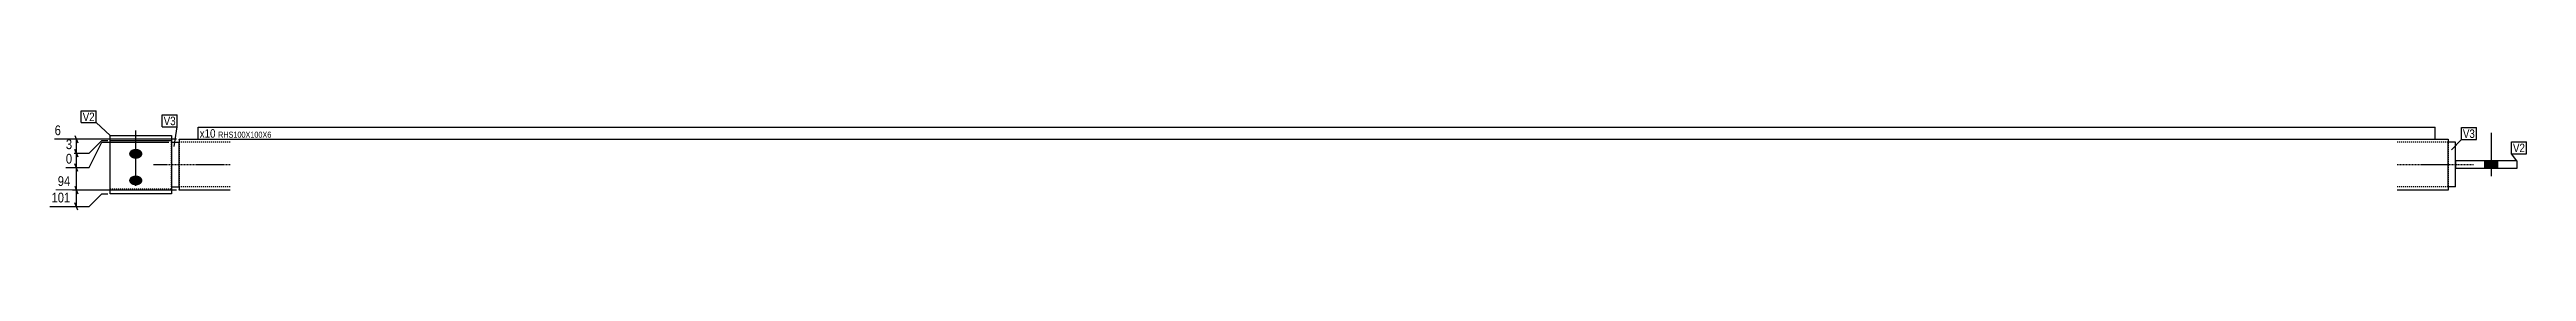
# Model space of a CAD drawing. Header units: millimetres. Extents: x 12 to 21119, y 5 to 432.
# Drawn here: x 12 to 4870, y 12 to 208 of the extents above; entities that cross this region are included whole.
import ezdxf

# ---------------------------------------------------------------- set-up
doc = ezdxf.new("R2010")
doc.units = ezdxf.units.MM
doc.linetypes.add('DXK_LINE_DOT2', pattern=[3.9198, 1.9599, -1.9599])
doc.linetypes.add('DXK_LINE_DOT3', pattern=[5.9187, 2.979, -0.9799, 0.9799, -0.9799])
for name, color, linetype in [('MÅLSÆTNING', 7, 'Continuous'), ('STÅL', 7, 'Continuous'), ('TEKST', 7, 'Continuous')]:
    doc.layers.add(name, color=color, linetype=linetype)
doc.styles.add('Arial Narrow', font='ARIALN.TTF', dxfattribs={"height": 0.2})

msp = doc.modelspace()

# ---------------------------------------------------------------- hatches: boundary and pattern name
at = {"layer": 'STÅL', "linetype": 'Continuous'}
for points in [[(180.7, 132.9), (183.4, 132.7), (186, 132), (188.4, 131), (190.4, 129.7), (192, 128), (193.1, 126.1), (193.7, 124.2), (193.7, 122.1), (193.1, 120.1), (192, 118.3), (190.4, 116.6), (188.4, 115.3), (186, 114.2), (183.4, 113.6), (180.7, 113.4), (178, 113.6), (175.5, 114.2), (173.1, 115.3), (171.1, 116.6), (169.5, 118.3), (168.4, 120.1), (167.8, 122.1), (167.8, 124.2), (168.4, 126.1), (169.5, 128), (171.1, 129.7), (173.1, 131), (175.5, 132), (178, 132.7)], [(4813.7, 109.4), (4787.7, 109.4), (4787.7, 94.4), (4813.7, 94.4)], [(4813.7, 109.4), (4787.7, 109.4), (4787.7, 94.4), (4813.7, 94.4)], [(180.7, 80.4), (183.4, 80.2), (186, 79.6), (188.4, 78.6), (190.4, 77.2), (192, 75.6), (193.1, 73.7), (193.7, 71.7), (193.7, 69.7), (193.1, 67.7), (192, 65.8), (190.4, 64.2), (188.4, 62.8), (186, 61.8), (183.4, 61.2), (180.7, 61), (178, 61.2), (175.5, 61.8), (173.1, 62.8), (171.1, 64.2), (169.5, 65.8), (168.4, 67.7), (167.8, 69.7), (167.8, 71.7), (168.4, 73.7), (169.5, 75.6), (171.1, 77.2), (173.1, 78.6), (175.5, 79.6), (178, 80.2)]]:
    msp.add_hatch(color=96, dxfattribs=at).paths.add_polyline_path(points)

# ---------------------------------------------------------------- linework, layer by layer
at = {"layer": 'MÅLSÆTNING', "color": 7, "linetype": 'Continuous'}
for p, q in [((89.3, 124.4), (114.3, 149.4)), ((89.3, 124.4), (114.3, 149.4)), ((89.3, 95.9), (114.3, 145.9)), ((89.3, 95.9), (114.3, 145.9)), ((114.3, 149.4), (125.7, 149.4)), ((114.3, 149.4), (125.7, 149.4)), ((114.3, 145.9), (245.7, 145.9)), ((114.3, 145.9), (245.7, 145.9)), ((43.7, 124.4), (89.3, 124.4)), ((61.3, 131.9), (67.3, 116.9)), ((67.3, 88.4), (61.3, 103.4)), ((67.3, 88.4), (61.3, 103.4)), ((64.3, 95.9), (64.3, 124.4)), ((260.7, 51.9), (24.2, 51.9)), ((260.7, 51.9), (24.2, 51.9)), ((43.7, 95.9), (89.3, 95.9)), ((43.7, 95.9), (89.3, 95.9)), ((61.3, 59.4), (67.3, 44.4)), ((61.3, 59.4), (67.3, 44.4)), ((64.3, 51.9), (64.3, 95.9)), ((64.3, 19.5), (64.3, 51.9)), ((12, 19.5), (89.3, 19.5)), ((67.3, 12), (61.3, 27)), ((89.3, 19.5), (114.3, 44.5)), ((114.3, 44.5), (125.7, 44.5))]:
    msp.add_line(p, q, dxfattribs=at)
at = {"layer": 'STÅL', "color": 2, "linetype": 'Continuous'}
for p, q in [((130.7, 44.5), (130.7, 159.3)), ((130.7, 159.3), (250.7, 159.3)), ((130.7, 149.4), (250.7, 149.4)), ((250.7, 159.3), (250.7, 145.9)), ((250.7, 145.9), (250.7, 57.9)), ((250.7, 145.9), (265.7, 145.9)), ((265.7, 151.9), (365.7, 151.9)), ((265.7, 151.9), (265.7, 145.9)), ((265.7, 57.9), (265.7, 145.9)), ((4615.7, 151.9), (4715.7, 151.9)), ((4715.7, 151.9), (4715.7, 151)), ((4715.7, 151), (4715.7, 145.9)), ((4730.7, 145.9), (4715.7, 145.9)), ((4715.7, 57.9), (4715.7, 145.9)), ((4730.7, 57.9), (4730.7, 145.9)), ((4850.7, 109.4), (4730.7, 109.4)), ((4730.7, 109.4), (4730.7, 94.4)), ((4850.7, 109.4), (4850.7, 94.4)), ((250.7, 57.9), (250.7, 44.5)), ((250.7, 57.9), (265.7, 57.9)), ((265.7, 57.9), (265.7, 52.8)), ((265.7, 51.9), (265.7, 52.8)), ((365.7, 51.9), (265.7, 51.9)), ((4715.7, 51.9), (4615.7, 51.9)), ((4730.7, 57.9), (4715.7, 57.9)), ((4715.7, 57.9), (4715.7, 51.9)), ((4850.7, 94.4), (4730.7, 94.4)), ((250.7, 44.5), (130.7, 44.5))]:
    msp.add_line(p, q, dxfattribs=at)
at = {"layer": 'STÅL', "color": 96, "linetype": 'Continuous'}
for p, q in [((180.7, 112.8), (180.7, 169.2)), ((4800.7, 79.4), (4800.7, 164.4)), ((4800.7, 79.4), (4800.7, 164.4)), ((180.7, 60.4), (180.7, 116.7)), ((4787.7, 94.4), (4787.7, 109.4)), ((4787.7, 94.4), (4787.7, 109.4)), ((4813.7, 94.4), (4813.7, 109.4)), ((4813.7, 94.4), (4813.7, 109.4))]:
    msp.add_line(p, q, dxfattribs=at)
at = {"layer": 'STÅL', "color": 7, "linetype": 'DXK_LINE_DOT2'}
for p, q in [((250.7, 57.9), (250.7, 145.9)), ((265.7, 151), (265.7, 151.9)), ((365.7, 145.9), (265.7, 145.9)), ((265.7, 145.9), (265.7, 57.9)), ((4715.7, 145.9), (4615.7, 145.9)), ((4715.7, 148.4), (4715.7, 57.9)), ((130.7, 54.4), (250.7, 54.4)), ((365.7, 57.9), (265.7, 57.9)), ((4715.7, 57.9), (4615.7, 57.9))]:
    msp.add_line(p, q, dxfattribs=at)
at = {"layer": 'STÅL', "color": 7, "linetype": 'DXK_LINE_DOT3'}
for p, q in [((215.7, 101.9), (365.7, 101.9)), ((4615.7, 101.9), (4765.7, 101.9))]:
    msp.add_line(p, q, dxfattribs=at)

# ---------------------------------------------------------------- wipeouts: each hides what was drawn before it
at = {"color": 0}
msp.add_wipeout([(100.2, 187.4), (100.2, 204.9), (76.7, 204.9), (76.7, 187.4)], dxfattribs=at).dxf.layer = 'TEKST'

# ---------------------------------------------------------------- next in the draw order: wipeouts: each hides what was drawn before it
at = {"color": 0, "linetype": 'Continuous'}
msp.add_wipeout([(59.8, 128.4), (59.8, 156.4), (39.7, 156.4), (39.7, 128.4)], dxfattribs=at).dxf.layer = 'MÅLSÆTNING'
at = {"color": 0}
for points in [[(100.2, 187.4), (100.2, 204.9), (76.7, 204.9), (76.7, 187.4)], [(258.9, 179.5), (258.9, 197), (235.5, 197), (235.5, 179.5)], [(337.1, 154.8), (337.1, 172.3), (306.2, 172.3), (306.2, 154.8)], [(4768.3, 154.4), (4768.3, 171.9), (4744.9, 171.9), (4744.9, 154.4)], [(4866.6, 126.4), (4866.6, 143.9), (4843.1, 143.9), (4843.1, 126.4)]]:
    msp.add_wipeout(points, dxfattribs=at).dxf.layer = 'TEKST'

# ---------------------------------------------------------------- next in the draw order: linework, layer by layer
at = {"layer": 'MÅLSÆTNING', "color": 7, "linetype": 'Continuous'}
for p, q in [((260.7, 151.9), (21.7, 151.9)), ((61.3, 159.4), (67.3, 144.4)), ((64.3, 124.4), (64.3, 151.9)), ((43.7, 124.4), (89.3, 124.4)), ((67.3, 116.9), (61.3, 131.9))]:
    msp.add_line(p, q, dxfattribs=at)
at = {"layer": 'TEKST', "color": 7, "linetype": 'Continuous'}
for p, q in [((73.7, 207.9), (103.2, 207.9)), ((73.7, 184.4), (73.7, 207.9)), ((103.2, 184.4), (103.2, 207.9)), ((73.7, 184.4), (103.2, 184.4)), ((130.7, 159.3), (103.2, 184.4))]:
    msp.add_line(p, q, dxfattribs=at)

# ---------------------------------------------------------------- next in the draw order: texts
at = {"layer": 'MÅLSÆTNING', "color": 3, "linetype": 'Continuous', "style": 'Arial Narrow'}
msp.add_text('3', height=19.1, dxfattribs=at).set_placement((43.7, 132.4))
at = {"layer": 'TEKST', "color": 3, "style": 'Arial Narrow'}
msp.add_text('V2', height=16.7, dxfattribs=at).set_placement((76.7, 187.4))

# ---------------------------------------------------------------- next in the draw order: wipeouts: each hides what was drawn before it
at = {"color": 0}
for points in [[(258.9, 179.5), (258.9, 197), (235.5, 197), (235.5, 179.5)], [(337.1, 154.8), (337.1, 172.3), (306.2, 172.3), (306.2, 154.8)], [(4768.3, 154.4), (4768.3, 171.9), (4744.9, 171.9), (4744.9, 154.4)], [(4866.6, 126.4), (4866.6, 143.9), (4843.1, 143.9), (4843.1, 126.4)]]:
    msp.add_wipeout(points, dxfattribs=at).dxf.layer = 'TEKST'

# ---------------------------------------------------------------- next in the draw order: linework, layer by layer
at = {"layer": 'TEKST', "color": 7, "linetype": 'Continuous'}
for p, q in [((232.5, 200), (261.9, 200)), ((232.5, 176.5), (232.5, 200)), ((261.9, 176.5), (261.9, 200)), ((232.5, 176.5), (261.9, 176.5)), ((256.1, 137.8), (261.9, 176.5)), ((265.7, 151.9), (303.2, 151.8)), ((303.2, 151.8), (303.2, 175.3)), ((4722.8, 131.1), (4741.9, 151.4)), ((4741.9, 174.9), (4771.3, 174.9)), ((4741.9, 151.4), (4741.9, 174.9)), ((4741.9, 151.4), (4771.3, 151.4)), ((4771.3, 151.4), (4771.3, 174.9)), ((4840.1, 146.9), (4869.6, 146.9)), ((4840.1, 123.4), (4840.1, 146.9)), ((4869.6, 123.4), (4869.6, 146.9)), ((4850.7, 109.4), (4840.1, 123.4)), ((4840.1, 123.4), (4869.6, 123.4))]:
    msp.add_line(p, q, dxfattribs=at)

# ---------------------------------------------------------------- next in the draw order: texts
at = {"layer": 'TEKST', "color": 3, "style": 'Arial Narrow'}
for s, p in [('V3', (235.5, 179.5)), ('V3', (4744.9, 154.4)), ('V2', (4843.1, 126.4))]:
    msp.add_text(s, height=16.7, dxfattribs=at).set_placement(p)

# ---------------------------------------------------------------- next in the draw order: wipeouts: each hides what was drawn before it
at = {"color": 0, "linetype": 'Continuous'}
for points in [[(37.8, 155.9), (37.8, 183.9), (17.7, 183.9), (17.7, 155.9)], [(59.8, 99.9), (59.8, 127.9), (39.7, 127.9), (39.7, 99.9)]]:
    msp.add_wipeout(points, dxfattribs=at).dxf.layer = 'MÅLSÆTNING'
at = {"color": 0}
msp.add_wipeout([(4687.8, 154.8), (4687.8, 167.3), (342.3, 167.3), (342.3, 154.8)], dxfattribs=at).dxf.layer = 'TEKST'

# ---------------------------------------------------------------- next in the draw order: texts
at = {"layer": 'MÅLSÆTNING', "color": 3, "linetype": 'Continuous', "style": 'Arial Narrow'}
for s, p in [('6', (21.7, 159.9)), ('0', (43.7, 103.9))]:
    msp.add_text(s, height=19.1, dxfattribs=at).set_placement(p)

# ---------------------------------------------------------------- next in the draw order: wipeouts: each hides what was drawn before it
at = {"color": 0}
msp.add_wipeout([(4687.8, 154.8), (4687.8, 167.3), (342.3, 167.3), (342.3, 154.8)], dxfattribs=at).dxf.layer = 'TEKST'

# ---------------------------------------------------------------- next in the draw order: linework, layer by layer
at = {"layer": 'TEKST', "color": 7, "linetype": 'Continuous'}
for p, q in [((303.2, 175.3), (4690.8, 175.3)), ((303.2, 151.8), (4690.8, 151.8)), ((4690.8, 151.8), (4690.8, 175.3))]:
    msp.add_line(p, q, dxfattribs=at)

# ---------------------------------------------------------------- next in the draw order: texts
at = {"layer": 'TEKST', "color": 3, "style": 'Arial Narrow'}
for s, height, p in [('x10', 16.7, (306.2, 154.8)), ('RHS100X100X6', 11.93, (342.3, 154.8))]:
    msp.add_text(s, height=height, dxfattribs=at).set_placement(p)

# ---------------------------------------------------------------- next in the draw order: wipeouts: each hides what was drawn before it
at = {"color": 0, "linetype": 'Continuous'}
msp.add_wipeout([(56.2, 55.9), (56.2, 83.9), (23.8, 83.9), (23.8, 55.9)], dxfattribs=at).dxf.layer = 'MÅLSÆTNING'

# ---------------------------------------------------------------- next in the draw order: wipeouts: each hides what was drawn before it
msp.add_wipeout([(56.2, 23.5), (56.2, 51.5), (11.6, 51.5), (11.6, 23.5)], dxfattribs=at).dxf.layer = 'MÅLSÆTNING'

# ---------------------------------------------------------------- next in the draw order: texts
at = {"layer": 'MÅLSÆTNING', "color": 3, "linetype": 'Continuous', "style": 'Arial Narrow'}
for s, p in [('94', (27.8, 59.9)), ('101', (15.6, 27.5))]:
    msp.add_text(s, height=19.09, dxfattribs=at).set_placement(p)

doc.saveas('drawing.dxf')
